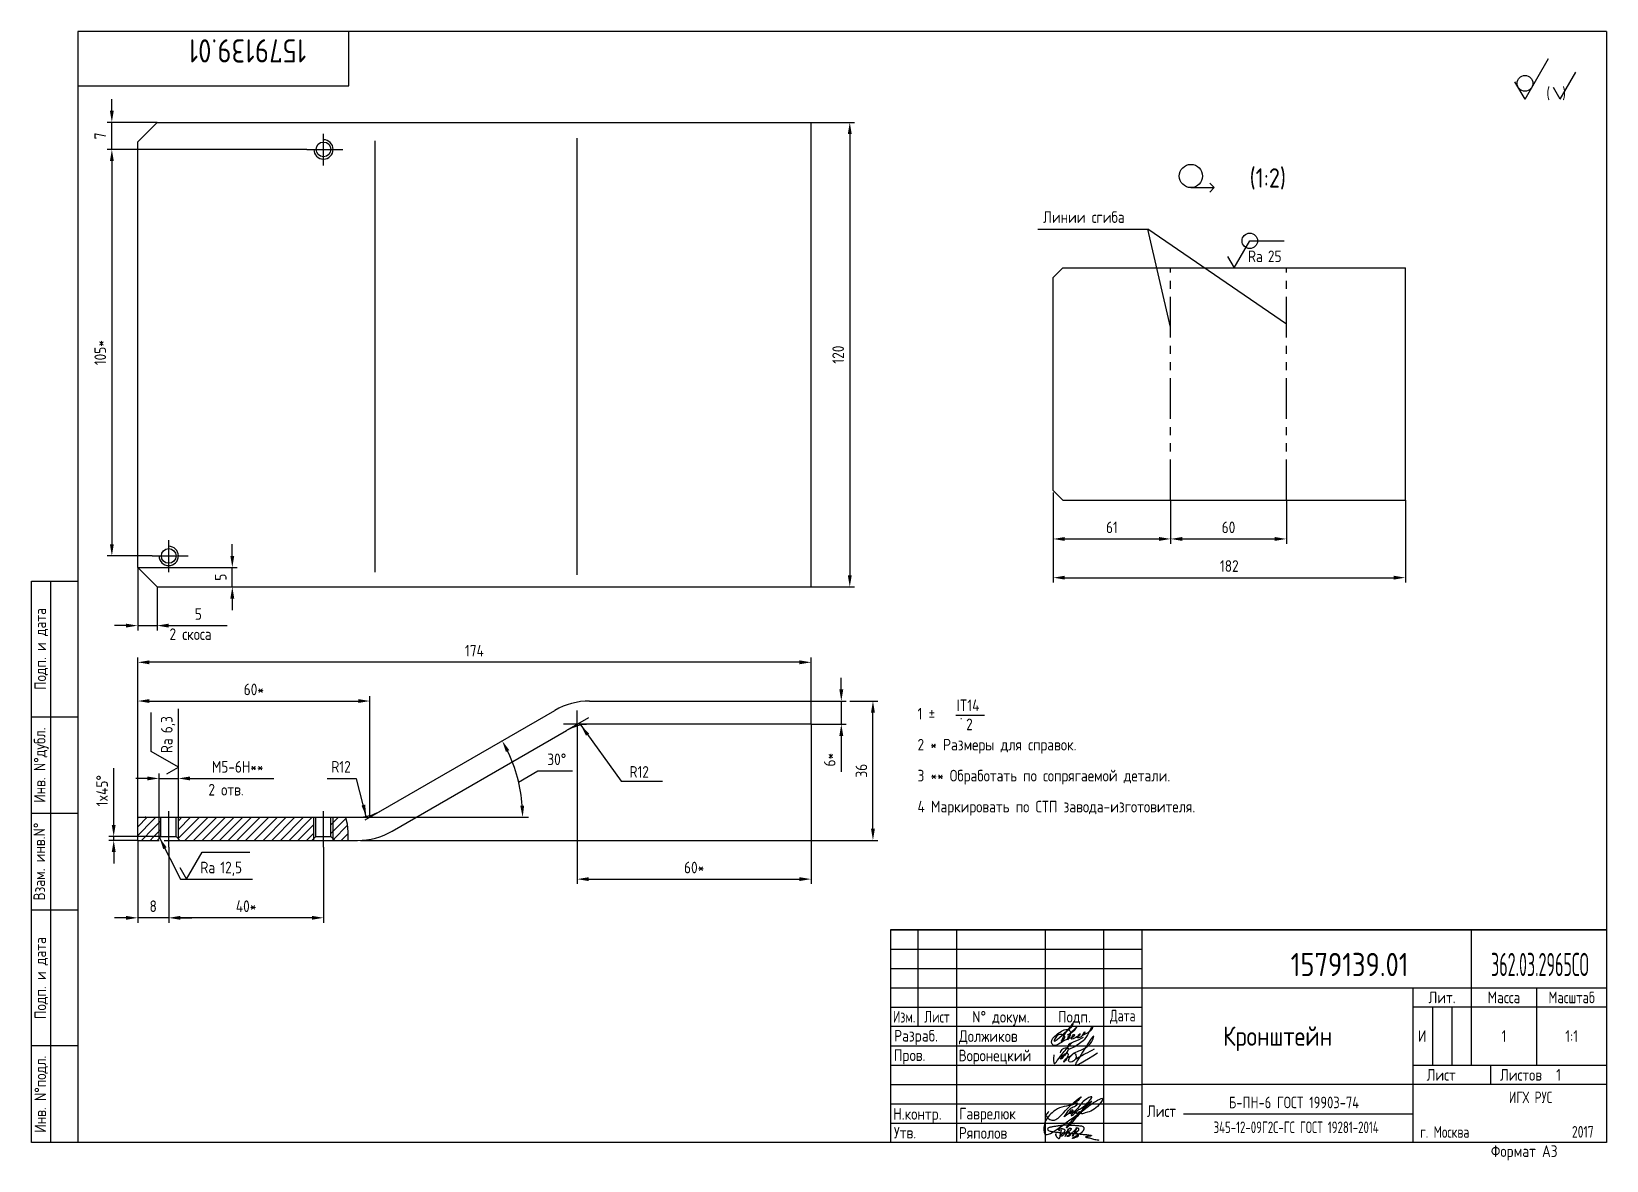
# Paper-space layout 'A3' of a CAD drawing. Header units: millimetres. Extents: x 297 to 704, y 3 to 295.
# The model-space entities are those that its viewports show. They can reach past a viewport. Long polylines and large blocks are cut down to what shows.
import ezdxf
from ezdxf.enums import TextEntityAlignment as Align

# ---------------------------------------------------------------- set-up
doc = ezdxf.new("R2010")
doc.units = ezdxf.units.MM
doc.header["$LTSCALE"] = 0.7
doc.linetypes.add('CENTER', pattern=[50.8, 31.75, -6.35, 6.35, -6.35])
doc.linetypes.add('PHANTOM', pattern=[2.5, 1.25, -0.25, 0.25, -0.25, 0.25, -0.25])
for name, color, linetype in [('Bord', 1, 'Continuous'), ('Cen', 5, 'CENTER'), ('Cont', 6, 'Continuous'), ('Dim', 7, 'Continuous'), ('Hatch', 2, 'Continuous'), ('PHAN', 5, 'PHANTOM'), ('Text', 3, 'Continuous'), ('Textb', 6, 'Continuous'), ('TEXTRUS', 3, 'Continuous')]:
    doc.layers.add(name, color=color, linetype=linetype)
doc.layers.get('Defpoints').off()
doc.styles.add('Style1', font='romans.shx', dxfattribs={"width": 0.8})
doc.dimstyles.new('LIN1', dxfattribs={"dimtxt": 3, "dimasz": 3, "dimexe": 1.25, "dimexo": 0, "dimgap": 1.5, "dimtad": 1, "dimdec": 0, "dimdsep": 46, "dimtxsty": 'Style1', "dimcen": 2.5, "dimclrt": 3, "dimadec": 0, "dimazin": 0, "dimtfac": 1, "dimtdec": 0, "dimtmove": 0, "dimatfit": 3, "dimfxl": 1, "dimarcsym": 0})
doc.dimstyles.new('LIN2', dxfattribs={"dimscale": 2, "dimtxt": 3, "dimasz": 3, "dimexe": 1.25, "dimexo": 0, "dimgap": 1.5, "dimtad": 1, "dimdec": 1, "dimdsep": 46, "dimtxsty": 'Style1', "dimcen": 2.5, "dimclrt": 3, "dimadec": 0, "dimazin": 0, "dimtfac": 1, "dimtmove": 0, "dimatfit": 3, "dimfxl": 1, "dimarcsym": 0})
pattern_1 = [(45, (14475.3829, 4076.1468), (-1.122532, 1.122532), [])]

psp = doc.layouts.new('A3')

# ---------------------------------------------------------------- texts
at = {"layer": 'Text', "style": 'Style1', "width": 0.8}
for s, p in [('1 %%P    .', (526.15, 116.89)), ('IT14', (536.24, 119.05)), ('2', (538.7, 114.12)), ('2 * Размеры для справок.', (526.15, 108.89)), ('3 ** Обработать по сопрягаемой детали.', (526.15, 100.89)), ('4 Маркировать по СТП завода-изготовителя.', (526.15, 92.89)), ('Воронецкий', (536.75, 28.6)), ('Гаврелюк', (536.9, 13.6)), ('Ряполов', (536.83, 8.6))]:
    psp.add_text(s, height=3, dxfattribs=at).set_placement(p)
at = {"layer": 'TEXTRUS', "style": 'Style1'}
for s, width, p in [('Лист', 0.8, (589.19, 14.22)), ('Б-ПН-6 ГОСТ 19903-74', 0.75, (623.42, 16.47)), ('345-12-09Г2С-ГС ГОСТ 19281-2014', 0.65, (623.99, 10.05))]:
    psp.add_text(s, height=3, dxfattribs=dict(at, width=width)).set_placement(p, align=Align.CENTER)

msp = doc.modelspace()

# ---------------------------------------------------------------- texts
at = {"color": 3, "linetype": 'ByBlock', "insert": (15108.8, 6949.06), "char_height": 3, "attachment_point": 5, "rotation": 0.4281, "style": 'Style1'}
msp.add_mtext('30°', dxfattribs=at)
at = {"layer": 'Text', "style": 'Style1', "width": 0.8}
for s, height, p in [('Линии сгиба', 6, (15248.84, 7136.6)), ('2 скоса', 3, (15008.72, 6979.88)), ('R12', 3, (15050.53, 6945.62)), ('R12', 3, (15127.58, 6944.3)), ('2 отв.  ', 3, (15018.77, 6939.7))]:
    msp.add_text(s, height=height, dxfattribs=at).set_placement(p)
at = {"layer": 'Textb', "style": 'Style1', "width": 0.8}
msp.add_attdef('(1:2)', text='(1:1)', height=10, dxfattribs=at).set_placement((15374.37, 7154.84), align=Align.RIGHT)

# ---------------------------------------------------------------- blocks, each defined once
blk = doc.blocks.new('sherISO_12')
at = {"layer": 'Cont'}
for q in [(-15, -6.96), (-23.66, -12.96)]:
    blk.add_line((-21.06, -17.46), q, dxfattribs=at)
blk.add_circle((-21.06, -13.39), 2.03, dxfattribs=at)
at = {"layer": 'Text'}
for q in [(-7.92, -10.46), (-13.69, -14.46)]:
    blk.add_line((-11.96, -17.46), q, dxfattribs=at)
at = {"layer": 'Text', "style": 'Style1', "width": 0.8}
blk.add_text('(  )', height=3, dxfattribs=at).set_placement((-15.53, -17.46))
blk = doc.blocks.new('A3')
at = {"layer": 'Bord'}
for p, q in [((230, 55), (295, 55)), ((230, 50), (295, 50)), ((230, 45), (295, 45)), ((370, 40), (370, 25)), ((375, 40), (375, 25)), ((230, 30), (295, 30)), ((230, 25), (295, 25)), ((230, 20), (295, 20)), ((230, 15), (295, 15)), ((230, 10), (295, 10))]:
    blk.add_line(p, q, dxfattribs=at)
at = {"layer": 'Cont'}
for p, q in [((415, 292), (20, 292)), ((20, 292), (20, 5)), ((90, 278), (90, 292)), ((415, 292), (415, 5)), ((20, 278), (90, 278)), ((8, 5), (8, 150)), ((8, 150), (20, 150)), ((13, 5), (13, 150)), ((8, 115), (20, 115)), ((20, 90), (8, 90)), ((20, 65), (8, 65)), ((230, 60), (415, 60)), ((415, 60), (230, 60)), ((230, 60), (230, 5)), ((237, 60), (237, 35)), ((247, 60), (247, 5)), ((270, 5), (270, 60)), ((285, 60), (285, 5)), ((295, 5), (295, 60)), ((380, 60), (380, 25)), ((295, 45), (415, 45)), ((365, 5), (365, 45)), ((397, 25), (397, 45)), ((230, 40), (295, 40)), ((415, 40), (365, 40)), ((295, 35), (230, 35)), ((20, 30), (8, 30)), ((365, 25), (415, 25)), ((385, 25), (385, 20)), ((415, 20), (295, 20)), ((20, 5), (8, 5)), ((415, 5), (20, 5))]:
    blk.add_line(p, q, dxfattribs=at)
at = {"layer": 'Text', "style": 'Style1', "width": 0.8}
for s, p in [('Подп. и дата', (10.5, 132.5)), ('Инв. N%%dдубл.', (10.5, 102.5)), ('Взам. инв.N%%d ', (10, 78.38)), ('Подп. и дата', (10.5, 47.5)), ('Инв. N%%dподл.', (10.5, 17.5))]:
    blk.add_text(s, height=3, rotation=90, dxfattribs=at).set_placement(p, align=Align.MIDDLE)
at = {"layer": 'Text', "style": 'Style1'}
for s, width, p in [('Лит.', 0.8, (372.5, 42.5)), ('Масса', 0.8, (388.5, 42.5)), ('Масштаб', 0.75, (406, 42.5)), ('Изм.', 0.7, (233.5, 37.5)), ('Лист', 0.7, (242, 37.5)), ('N%%d докум.', 0.8, (258.5, 37.5)), ('Подп.', 0.8, (277.5, 37.5)), ('Лист', 0.8, (372.27, 22.5)), ('Листов', 0.8, (392.9, 22.5))]:
    blk.add_text(s, height=3, dxfattribs=dict(at, width=width)).set_placement(p, align=Align.MIDDLE_CENTER)
at = {"layer": 'Text', "style": 'Style1', "width": 0.7}
for s, p in [('Дата', (290, 37.5)), ('ИГХ РУС', (395.39, 16.69))]:
    blk.add_text(s, height=3, dxfattribs=at).set_placement(p, align=Align.MIDDLE)
at = {"layer": 'Text', "style": 'Style1'}
for s, width, p in [('Разpаб.', 0.8, (230.92, 31.1)), ('Пpов.', 0.8, (230.84, 26.08)), ('Н.контp.', 0.8, (230.66, 10.92)), ('Утв.', 0.8, (230.84, 6.06)), ('г. Москва', 0.7, (366.86, 6.25)), ('Фоpмат А3', 0.8, (385.11, 1.29))]:
    blk.add_text(s, height=3, dxfattribs=dict(at, width=width)).set_placement(p)
for tag, p, width in [('ФИО', (249, 31), 0.8), ('И', (366.3, 31.02), 0.8), ('ФИО', (249, 26), 0.8), ('ГОСТ_СОРТАМЕНТА', (307, 14), 0.8), ('ФИО', (249, 11), 0.8), ('ФИО', (249, 6), 0.8), ('2007', (402.85, 6.29), 0.7)]:
    blk.add_attdef(tag, p, '', height=3, dxfattribs=dict(at, width=width))
at = {"layer": 'Text', "style": 'Style1', "width": 0.8}
for tag, p in [('200', (388.5, 32.5)), ('1:20', (406, 32.5))]:
    blk.add_attdef(tag, text='', height=3, dxfattribs=at).set_placement(p, align=Align.MIDDLE)
blk.add_attdef('СБОРОЧНЫЙ_ЧЕРТЕЖ', text='', height=3, dxfattribs=at).set_placement((330, 21.3), align=Align.CENTER)
for tag, p in [('1', (379, 22.5)), ('2', (402.6, 22.5))]:
    blk.add_attdef(tag, text='', height=3, dxfattribs=at).set_placement(p, align=Align.MIDDLE_CENTER)
blk.add_attdef('ЛИСТ', text='', height=3, dxfattribs=at).set_placement((295.75, 12.5), align=Align.MIDDLE_LEFT)
at = {"layer": 'Text', "style": 'Style1', "width": 0.7}
blk.add_attdef('%%OГОСТ_ТЕХ._ТРЕБОВАНИЙ', text='', height=3, dxfattribs=at).set_placement((307, 8), align=Align.BOTTOM_LEFT)
at = {"layer": 'Textb', "style": 'Style1', "width": 0.8}
blk.add_attdef('1234567', (79, 290), '', height=6, rotation=180, dxfattribs=at)
blk.add_attdef('1234567', (333.4, 48), '', height=6, dxfattribs=at)
for tag, height, p in [('123ХЯ', 6, (393.62, 48)), ('НАИМЕНОВАНИЕ', 5, (330, 30))]:
    blk.add_attdef(tag, text='', height=height, dxfattribs=at).set_placement(p, align=Align.CENTER)
blk = doc.blocks.new('A$C63F45750')
at = {"layer": 'Text'}
for points, knots in [([(3.17, 2.37), (3.12, 2.38), (3.04, 2.41), (2.94, 2.5), (2.85, 2.57), (2.79, 2.69), (2.87, 2.77), (2.99, 2.84), (3.16, 2.89), (3.36, 2.93), (3.6, 2.95), (3.82, 2.92), (4.05, 2.87), (4.25, 2.78), (4.45, 2.63), (4.46, 2.42), (4.38, 2.26), (4.28, 2.1), (4.17, 1.94), (4.03, 1.78), (3.89, 1.62), (3.75, 1.52), (3.63, 1.43), (3.49, 1.36), (3.35, 1.3), (3.24, 1.25), (3.16, 1.21), (3.12, 1.15), (3.19, 1.1), (3.27, 1.09), (3.4, 1.07), (3.55, 1.07), (3.72, 1.12), (3.92, 1.19), (4.1, 1.34), (4.26, 1.51), (4.44, 1.65), (4.59, 1.81), (4.74, 1.93), (4.84, 2.04), (4.93, 2.14), (5.07, 2.29), (5.19, 2.53), (5.28, 2.68), (5.35, 2.96), (5.23, 2.66), (5.2, 2.44), (5.04, 2.09), (4.95, 1.81), (4.86, 1.57), (4.75, 1.31), (4.67, 1.12), (4.46, 0.78), (4.62, 1.17), (4.71, 1.45), (4.88, 1.74), (5.01, 2), (5.08, 2.19), (5.19, 2.4), (5.32, 2.58), (5.4, 2.75), (5.52, 2.89), (5.65, 3.04), (5.85, 3.1), (6.02, 3.03), (6.08, 2.87), (6.03, 2.7), (5.9, 2.51), (5.7, 2.37), (5.55, 2.23), (5.4, 2.17), (5.31, 2.12), (5.12, 2.09), (5.35, 2.07), (5.48, 2), (5.64, 1.93), (5.75, 1.8), (5.85, 1.67), (5.89, 1.54), (5.89, 1.37), (5.8, 1.2), (5.63, 1.06), (5.41, 0.94), (5.23, 0.86), (5.02, 0.92), (5.13, 1.1), (5.28, 1.16), (5.44, 1.27), (5.61, 1.36), (5.74, 1.46), (5.86, 1.53), (5.95, 1.61), (6.05, 1.69), (6.15, 1.77), (6.28, 1.87), (6.46, 2.02), (6.65, 2.19), (6.83, 2.37), (6.98, 2.49), (7.11, 2.61), (7.2, 2.74), (7.32, 2.84), (7.42, 2.97), (7.48, 3.08), (7.48, 3.27), (7.34, 3.08), (7.28, 2.94), (7.18, 2.69), (7.1, 2.46), (7, 2.22), (6.93, 1.98), (6.83, 1.78), (6.73, 1.55), (6.67, 1.34), (6.6, 1.14), (6.56, 1.03), (6.39, 0.99), (6.62, 1.33), (6.75, 1.54), (6.93, 1.87), (7.05, 2.08), (7.18, 2.32), (7.33, 2.6), (7.47, 2.89), (7.6, 3.07), (7.79, 3.18), (7.95, 3.01), (8, 2.81), (7.99, 2.62), (7.94, 2.46), (7.83, 2.33), (7.69, 2.22), (7.53, 2.11), (7.37, 2.03), (7.21, 1.99), (7.11, 1.97), (6.89, 1.98), (7.07, 1.94), (7.15, 1.9), (7.27, 1.88), (7.39, 1.84), (7.52, 1.81), (7.62, 1.72), (7.7, 1.62), (7.78, 1.51), (7.83, 1.39), (7.87, 1.26), (7.88, 1.13), (7.86, 0.99), (7.75, 0.88), (7.6, 0.77), (7.4, 0.73), (7.19, 0.66), (6.97, 0.55), (6.71, 0.48), (6.57, 0.44), (6.42, 0.42), (6.52, 0.58), (6.61, 0.64), (6.81, 0.78), (7.06, 0.89), (7.33, 1.04), (7.55, 1.16), (7.7, 1.24), (7.84, 1.32), (7.99, 1.43), (8.21, 1.58), (8.48, 1.76), (8.74, 1.95), (8.97, 2.12), (9.1, 2.29), (9.23, 2.44), (9.3, 2.6), (9.37, 2.74), (9.42, 2.92), (9.45, 3.13), (9.21, 3.48), (8.67, 3.59), (8.09, 3.63), (7.57, 3.66), (7.06, 3.74), (6.57, 3.75), (6.09, 3.74), (5.67, 3.78), (5.28, 3.78), (4.96, 3.81), (4.65, 3.83), (4.31, 3.82), (3.97, 3.79), (3.61, 3.74), (3.22, 3.67), (2.86, 3.66), (2.53, 3.61), (2.18, 3.52), (1.78, 3.54), (1.38, 3.37), (0.96, 3.35), (0.58, 3.24), (0.25, 3.19), (0.03, 3.06), (-0.03, 2.83), (0.02, 2.6), (0.26, 2.38), (0.59, 2.33), (1, 2.2), (1.48, 2.15), (1.93, 2.05), (2.35, 2.02), (2.72, 2.01), (3.11, 1.94), (3.68, 1.94), (4.25, 1.83), (4.91, 1.87), (5.53, 1.76), (6.13, 1.72), (6.73, 1.71), (7.32, 1.62), (7.99, 1.55), (8.64, 1.54), (9.16, 1.46), (9.61, 1.42), (10.03, 1.4), (10.41, 1.32), (10.73, 1.29), (11.01, 1.24), (11.18, 1.23), (11.42, 1.14), (11.18, 1.06), (11.01, 1.03), (10.71, 0.98), (10.37, 0.92), (10.1, 0.91), (9.65, 0.75), (10.22, 0.67), (10.54, 0.59), (11.08, 0.47), (11.61, 0.35), (12.17, 0.15), (12.64, 0.08), (12.98, 0.03), (13.11, 0.01), (13.18, 0)], [0, 0, 0, 0, 0.153866, 0.270441, 0.388867, 0.510533, 0.592156, 0.71333, 0.90842, 1.11344, 1.349254, 1.61246, 1.782219, 2.047249, 2.291879, 2.451528, 2.651081, 2.806158, 3.017979, 3.227348, 3.462381, 3.633009, 3.75766, 3.920516, 4.080796, 4.214529, 4.291786, 4.349969, 4.397594, 4.50822, 4.594826, 4.799244, 4.954392, 5.128468, 5.437537, 5.632649, 5.842485, 6.094987, 6.293219, 6.410959, 6.551192, 6.687808, 7.022147, 7.294342, 7.425356, 7.52079, 7.946481, 8.313051, 8.59833, 8.833695, 9.090496, 9.427695, 9.601191, 9.883219, 10.093306, 10.673943, 10.798776, 10.974628, 11.287247, 11.486184, 11.648652, 11.848902, 12.027194, 12.25348, 12.40059, 12.537783, 12.716293, 12.91523, 13.208551, 13.438489, 13.549668, 13.67779, 13.77127, 13.930001, 14.029091, 14.272112, 14.434836, 14.547084, 14.739051, 14.830983, 15.061241, 15.268922, 15.500489, 15.788979, 15.879568, 16.024283, 16.221854, 16.418714, 16.593102, 16.783247, 16.91018, 17.018213, 17.135263, 17.278205, 17.430482, 17.620087, 17.979626, 18.191789, 18.388716, 18.565718, 18.714854, 18.857929, 19.039974, 19.171375, 19.283034, 19.400085, 19.618058, 19.882245, 20.150781, 20.377854, 20.649532, 20.89723, 21.042543, 21.40016, 21.557817, 21.667145, 21.752781, 21.926256, 22.412297, 22.813145, 22.961412, 23.171289, 23.607257, 23.940428, 24.110007, 24.291214, 24.48084, 24.697609, 24.904078, 25.034245, 25.218018, 25.407651, 25.573473, 25.787447, 25.930292, 26.051316, 26.18846, 26.285312, 26.406799, 26.52425, 26.630463, 26.793722, 26.898606, 27.029313, 27.171012, 27.314101, 27.419918, 27.580557, 27.709367, 27.829268, 28.024364, 28.266961, 28.41242, 28.705761, 28.989137, 29.187748, 29.233768, 29.332802, 29.529535, 29.667094, 30.039923, 30.332117, 30.61061, 30.769982, 30.856778, 31.109923, 31.313488, 31.656425, 32.066331, 32.296628, 32.49714, 32.710276, 32.891468, 33.014834, 33.177747, 33.444503, 33.618009, 34.409008, 34.914636, 35.419802, 35.95397, 36.458179, 36.88069, 37.388403, 37.738353, 38.034261, 38.353468, 38.693154, 39.037638, 39.391136, 39.787481, 40.203773, 40.488977, 40.784975, 41.26625, 41.668005, 42.070065, 42.499388, 42.869834, 43.079573, 43.213439, 43.554591, 43.717296, 44.153724, 44.506336, 45.019111, 45.587859, 45.90191, 46.270392, 46.703958, 47.093115, 47.952647, 48.44014, 49.079253, 49.808223, 50.268654, 50.851051, 51.604831, 52.298429, 52.776925, 53.1907, 53.661988, 54.042386, 54.348524, 54.616841, 54.853814, 54.983777, 55.126096, 55.333328, 55.613101, 56.008732, 56.315809, 56.59982, 56.87931, 57.399251, 57.889617, 58.432507, 59.066698, 59.660314, 59.862668, 60.07277, 60.07277, 60.07277, 60.07277]), ([(2.31, 1.53), (2.26, 1.52), (2.17, 1.51), (2.06, 1.48), (1.93, 1.38), (2.07, 1.25), (2.14, 1.11), (2.26, 0.93), (2.39, 0.72), (2.57, 0.54), (2.71, 0.44), (2.86, 0.4), (3.02, 0.43), (3.14, 0.54), (3.21, 0.79), (3.25, 1.07), (3.31, 1.4), (3.35, 1.67), (3.38, 1.92), (3.47, 2.19), (3.5, 2.43), (3.54, 2.59), (3.56, 2.64)], [0, 0, 0, 0, 0.15847, 0.269731, 0.363591, 0.555514, 0.688037, 0.848606, 1.204359, 1.433632, 1.58673, 1.729549, 1.880686, 2.057874, 2.19169, 2.63505, 2.928153, 3.184121, 3.441863, 3.696117, 4.025873, 4.178055, 4.178055, 4.178055, 4.178055])]:
    blk.add_open_spline(points, degree=3, knots=knots, dxfattribs=at)
blk = doc.blocks.new('*D20')
at = {"layer": 'Dim', "color": 0, "lineweight": -2, "transparency": 16777216}
for p, q in [((15436.07, 6993.34), (15436.07, 6950.84)), ((15254.07, 6973.34), (15254.07, 6950.84)), ((15260.07, 6953.34), (15430.07, 6953.34))]:
    blk.add_line(p, q, dxfattribs=at)
at = {"layer": 'Dim', "color": 0, "transparency": 16777216}
for points in [[(15260.07, 6954.34), (15260.07, 6952.34), (15254.07, 6953.34)], [(15430.07, 6954.34), (15430.07, 6952.34), (15436.07, 6953.34)]]:
    blk.add_solid(points, dxfattribs=at)
at = {"layer": 'Dim', "color": 3, "transparency": 16777216, "insert": (15345.07, 6959.34), "char_height": 6, "attachment_point": 5, "style": 'Style1'}
blk.add_mtext('182', dxfattribs=at)
blk = doc.blocks.new('*D6')
at = {"layer": 'Dim', "color": 0, "lineweight": -2, "transparency": 16777216}
for p, q in [((15000.51, 6964.11), (15000.51, 6975.36)), ((15171.51, 6974.11), (15003.51, 6974.11)), ((15174.51, 6964.11), (15174.51, 6975.36))]:
    blk.add_line(p, q, dxfattribs=at)
at = {"layer": 'Dim', "color": 0, "transparency": 16777216}
for points in [[(15003.51, 6974.61), (15003.51, 6973.61), (15000.51, 6974.11)], [(15171.51, 6974.61), (15171.51, 6973.61), (15174.51, 6974.11)]]:
    blk.add_solid(points, dxfattribs=at)
at = {"layer": 'Dim', "color": 3, "transparency": 16777216, "insert": (15087.51, 6977.11), "char_height": 3, "attachment_point": 5, "style": 'Style1'}
blk.add_mtext('174', dxfattribs=at)
blk = doc.blocks.new('*D7')
at = {"layer": 'Dim', "color": 0, "lineweight": -2, "transparency": 16777216}
for p, q in [((15184.51, 6964.11), (15191.75, 6964.11)), ((15190.5, 6931.11), (15190.5, 6961.11)), ((15058.05, 6928.11), (15191.75, 6928.11))]:
    blk.add_line(p, q, dxfattribs=at)
at = {"layer": 'Dim', "color": 0, "transparency": 16777216}
for points in [[(15190, 6961.11), (15191, 6961.11), (15190.5, 6964.11)], [(15190, 6931.11), (15191, 6931.11), (15190.5, 6928.11)]]:
    blk.add_solid(points, dxfattribs=at)
at = {"layer": 'Dim', "color": 3, "transparency": 16777216, "insert": (15187.5, 6946.11), "char_height": 3, "attachment_point": 5, "rotation": 90, "style": 'Style1'}
blk.add_mtext('36', dxfattribs=at)
blk = doc.blocks.new('SHERISO_01')
at = {"layer": 'Text'}
blk.add_line((4.04, 7), (16.36, 7), dxfattribs=at)
blk.add_lwpolyline([(-1.73, 3), (0, 0), (4.04, 7)], dxfattribs=at)
at = {"layer": 'Text', "style": 'Style1', "width": 0.8}
blk.add_text('Ra', height=3, dxfattribs=at).set_placement((3.58, 1.5))
blk.add_attdef('12,5', (8.73, 1.5), '', height=3, dxfattribs=at)
blk = doc.blocks.new('*D8')
at = {"layer": 'Dim', "color": 0, "lineweight": -2, "transparency": 16777216}
for p, q in [((15048.51, 6926.36), (15048.51, 6906.86)), ((15008.51, 6908.21), (15008.51, 6906.86)), ((15045.51, 6908.11), (15011.51, 6908.11))]:
    blk.add_line(p, q, dxfattribs=at)
at = {"layer": 'Dim', "color": 0, "transparency": 16777216}
for points in [[(15011.51, 6908.61), (15011.51, 6907.61), (15008.51, 6908.11)], [(15045.51, 6908.61), (15045.51, 6907.61), (15048.51, 6908.11)]]:
    blk.add_solid(points, dxfattribs=at)
at = {"layer": 'Dim', "color": 3, "transparency": 16777216, "insert": (15028.51, 6911.11), "char_height": 3, "attachment_point": 5, "style": 'Style1'}
blk.add_mtext('40*', dxfattribs=at)
blk = doc.blocks.new('*D9')
at = {"layer": 'Dim', "color": 0, "lineweight": -2, "transparency": 16777216}
for p, q in [((15000.51, 6934.11), (15000.51, 6965.36)), ((15003.51, 6964.11), (15057.51, 6964.11)), ((15060.51, 6934.11), (15060.51, 6965.36))]:
    blk.add_line(p, q, dxfattribs=at)
at = {"layer": 'Dim', "color": 0, "transparency": 16777216}
for points in [[(15003.51, 6964.61), (15003.51, 6963.61), (15000.51, 6964.11)], [(15057.51, 6964.61), (15057.51, 6963.61), (15060.51, 6964.11)]]:
    blk.add_solid(points, dxfattribs=at)
at = {"layer": 'Dim', "color": 3, "transparency": 16777216, "insert": (15030.51, 6967.11), "char_height": 3, "attachment_point": 5, "style": 'Style1'}
blk.add_mtext('60*', dxfattribs=at)
blk = doc.blocks.new('*D10')
at = {"layer": 'Dim', "color": 0, "lineweight": -2, "transparency": 16777216}
for p, q in [((15003.01, 6944.11), (15000.01, 6944.11)), ((15006.01, 6934.1), (15006.01, 6945.36)), ((15006.01, 6944.11), (15011.01, 6944.11)), ((15011.01, 6934.1), (15011.01, 6945.36)), ((15014.01, 6944.11), (15035.66, 6944.11))]:
    blk.add_line(p, q, dxfattribs=at)
at = {"layer": 'Dim', "color": 0, "transparency": 16777216}
for points in [[(15003.01, 6944.61), (15003.01, 6943.61), (15006.01, 6944.11)], [(15014.01, 6944.61), (15014.01, 6943.61), (15011.01, 6944.11)]]:
    blk.add_solid(points, dxfattribs=at)
at = {"layer": 'Dim', "color": 3, "transparency": 16777216, "insert": (15026.33, 6947.11), "char_height": 3, "attachment_point": 5, "style": 'Style1'}
blk.add_mtext('M5-6H**', dxfattribs=at)
blk = doc.blocks.new('*D11')
at = {"layer": 'Dim', "color": 0, "lineweight": -2, "transparency": 16777216}
for p, q in [((14994.3, 6932.1), (14994.3, 6946.79)), ((15006.51, 6929.1), (14993.05, 6929.1)), ((15000.51, 6928.11), (14993.05, 6928.11)), ((14994.3, 6928.11), (14994.3, 6929.1)), ((14994.3, 6925.11), (14994.3, 6922.11))]:
    blk.add_line(p, q, dxfattribs=at)
at = {"layer": 'Dim', "color": 0, "transparency": 16777216}
for points in [[(14993.8, 6932.1), (14994.8, 6932.1), (14994.3, 6929.1)], [(14993.8, 6925.11), (14994.8, 6925.11), (14994.3, 6928.11)]]:
    blk.add_solid(points, dxfattribs=at)
at = {"layer": 'Dim', "color": 3, "transparency": 16777216, "insert": (14991.3, 6940.95), "char_height": 3, "attachment_point": 5, "rotation": 90, "style": 'Style1'}
blk.add_mtext('1x45%%D', dxfattribs=at)
blk = doc.blocks.new('*D12')
at = {"layer": 'Dim', "color": 0, "lineweight": -2, "transparency": 16777216}
for p, q in [((15000.51, 6928.11), (15000.51, 6906.86)), ((15008.51, 6926.36), (15008.51, 6906.86)), ((14997.51, 6908.11), (14994.51, 6908.11)), ((15008.51, 6908.11), (15000.51, 6908.11)), ((15011.51, 6908.11), (15014.51, 6908.11))]:
    blk.add_line(p, q, dxfattribs=at)
at = {"layer": 'Dim', "color": 0, "transparency": 16777216}
for points in [[(14997.51, 6908.61), (14997.51, 6907.61), (15000.51, 6908.11)], [(15011.51, 6908.61), (15011.51, 6907.61), (15008.51, 6908.11)]]:
    blk.add_solid(points, dxfattribs=at)
at = {"layer": 'Dim', "color": 3, "transparency": 16777216, "insert": (15004.51, 6911.11), "char_height": 3, "attachment_point": 5, "style": 'Style1'}
blk.add_mtext('8', dxfattribs=at)
blk = doc.blocks.new('SHERISO_03')
at = {"layer": 'Text'}
blk.add_line((4.04, 7), (14.12, 7), dxfattribs=at)
blk.add_lwpolyline([(-1.73, 3), (0, 0), (4.04, 7)], dxfattribs=at)
at = {"layer": 'Text', "style": 'Style1', "width": 0.8}
blk.add_text('Ra', height=3, dxfattribs=at).set_placement((3.58, 1.5))
blk.add_attdef('6,3', (8.73, 1.5), '', height=3, dxfattribs=at)
blk = doc.blocks.new('*D13')
at = {"layer": 'Dim', "color": 0, "lineweight": -2, "transparency": 16777216}
for p, q in [((15044.23, 7106.59), (14992.57, 7106.59)), ((14993.82, 7103.59), (14993.82, 7004.59)), ((15004.23, 7001.59), (14992.57, 7001.59))]:
    blk.add_line(p, q, dxfattribs=at)
at = {"layer": 'Dim', "color": 0, "transparency": 16777216}
for points in [[(14993.32, 7103.59), (14994.32, 7103.59), (14993.82, 7106.59)], [(14993.32, 7004.59), (14994.32, 7004.59), (14993.82, 7001.59)]]:
    blk.add_solid(points, dxfattribs=at)
at = {"layer": 'Dim', "color": 3, "transparency": 16777216, "insert": (14990.82, 7054.09), "char_height": 3, "attachment_point": 5, "rotation": 90, "style": 'Style1'}
blk.add_mtext('105*', dxfattribs=at)
blk = doc.blocks.new('*D14')
at = {"layer": 'Dim', "color": 0, "lineweight": -2, "transparency": 16777216}
for p, q in [((15024.95, 7001.59), (15024.95, 7004.59)), ((15000.51, 6998.59), (15026.2, 6998.59)), ((15024.95, 6993.59), (15024.95, 6998.59)), ((15022.97, 6993.59), (15026.2, 6993.59)), ((15024.95, 6990.59), (15024.95, 6987.59))]:
    blk.add_line(p, q, dxfattribs=at)
at = {"layer": 'Dim', "color": 0, "transparency": 16777216}
for points in [[(15024.45, 7001.59), (15025.45, 7001.59), (15024.95, 6998.59)], [(15024.45, 6990.59), (15025.45, 6990.59), (15024.95, 6993.59)]]:
    blk.add_solid(points, dxfattribs=at)
at = {"layer": 'Dim', "color": 3, "transparency": 16777216, "insert": (15021.95, 6996.09), "char_height": 3, "attachment_point": 5, "rotation": 90, "style": 'Style1'}
blk.add_mtext('5', dxfattribs=at)
blk = doc.blocks.new('*D15')
at = {"layer": 'Dim', "color": 0, "lineweight": -2, "transparency": 16777216}
for p, q in [((15114.07, 6958.11), (15114.07, 6916.86)), ((15174.51, 6958.11), (15174.51, 6916.86)), ((15117.07, 6918.11), (15171.51, 6918.11))]:
    blk.add_line(p, q, dxfattribs=at)
at = {"layer": 'Dim', "color": 0, "transparency": 16777216}
for points in [[(15117.07, 6918.61), (15117.07, 6917.61), (15114.07, 6918.11)], [(15171.51, 6918.61), (15171.51, 6917.61), (15174.51, 6918.11)]]:
    blk.add_solid(points, dxfattribs=at)
at = {"layer": 'Dim', "color": 3, "transparency": 16777216, "insert": (15144.29, 6921.11), "char_height": 3, "attachment_point": 5, "style": 'Style1'}
blk.add_mtext('60*', dxfattribs=at)
blk = doc.blocks.new('*D16')
at = {"layer": 'Dim', "color": 0, "lineweight": -2, "transparency": 16777216}
for p, q in [((15182.32, 6967.11), (15182.32, 6970.11)), ((15174.51, 6964.11), (15183.57, 6964.11)), ((15182.32, 6964.11), (15182.32, 6958.11)), ((15174.51, 6958.11), (15183.57, 6958.11)), ((15182.32, 6955.11), (15182.32, 6945.79))]:
    blk.add_line(p, q, dxfattribs=at)
at = {"layer": 'Dim', "color": 0, "transparency": 16777216}
for points in [[(15181.82, 6967.11), (15182.82, 6967.11), (15182.32, 6964.11)], [(15181.82, 6955.11), (15182.82, 6955.11), (15182.32, 6958.11)]]:
    blk.add_solid(points, dxfattribs=at)
at = {"layer": 'Dim', "color": 3, "transparency": 16777216, "insert": (15179.32, 6948.95), "char_height": 3, "attachment_point": 5, "rotation": 90, "style": 'Style1'}
blk.add_mtext('6*', dxfattribs=at)
blk = doc.blocks.new('*D17')
at = {"layer": 'Dim', "color": 0, "lineweight": -2, "transparency": 16777216}
for p, q in [((15174.51, 7113.59), (15185.76, 7113.59)), ((15184.51, 7110.59), (15184.51, 6996.59)), ((15174.51, 6993.59), (15185.76, 6993.59))]:
    blk.add_line(p, q, dxfattribs=at)
at = {"layer": 'Dim', "color": 0, "transparency": 16777216}
for points in [[(15184.01, 7110.59), (15185.01, 7110.59), (15184.51, 7113.59)], [(15184.01, 6996.59), (15185.01, 6996.59), (15184.51, 6993.59)]]:
    blk.add_solid(points, dxfattribs=at)
at = {"layer": 'Dim', "color": 3, "transparency": 16777216, "insert": (15181.51, 7053.59), "char_height": 3, "attachment_point": 5, "rotation": 90, "style": 'Style1'}
blk.add_mtext('120', dxfattribs=at)
blk = doc.blocks.new('*D18')
at = {"layer": 'Dim', "color": 0, "lineweight": -2, "transparency": 16777216}
for p, q in [((15254.07, 6997.34), (15254.07, 6970.84)), ((15314.77, 6993.34), (15314.77, 6970.84)), ((15260.07, 6973.34), (15308.77, 6973.34))]:
    blk.add_line(p, q, dxfattribs=at)
at = {"layer": 'Dim', "color": 0, "transparency": 16777216}
for points in [[(15260.07, 6974.34), (15260.07, 6972.34), (15254.07, 6973.34)], [(15308.77, 6974.34), (15308.77, 6972.34), (15314.77, 6973.34)]]:
    blk.add_solid(points, dxfattribs=at)
at = {"layer": 'Dim', "color": 3, "transparency": 16777216, "insert": (15284.42, 6979.34), "char_height": 6, "attachment_point": 5, "style": 'Style1'}
blk.add_mtext('61', dxfattribs=at)
blk = doc.blocks.new('*D19')
at = {"layer": 'Dim', "color": 0, "lineweight": -2, "transparency": 16777216}
for p, q in [((15314.77, 6993.34), (15314.77, 6970.84)), ((15374.57, 6993.34), (15374.57, 6970.84)), ((15320.77, 6973.34), (15368.57, 6973.34))]:
    blk.add_line(p, q, dxfattribs=at)
at = {"layer": 'Dim', "color": 0, "transparency": 16777216}
for points in [[(15320.77, 6974.34), (15320.77, 6972.34), (15314.77, 6973.34)], [(15368.57, 6974.34), (15368.57, 6972.34), (15374.57, 6973.34)]]:
    blk.add_solid(points, dxfattribs=at)
at = {"layer": 'Dim', "color": 3, "transparency": 16777216, "insert": (15344.67, 6979.34), "char_height": 6, "attachment_point": 5, "style": 'Style1'}
blk.add_mtext('60', dxfattribs=at)
blk = doc.blocks.new('*D21')
at = {"layer": 'Dim', "color": 0, "lineweight": -2, "transparency": 16777216}
for p, q in [((15000.51, 6998.59), (15000.51, 6982.34)), ((15005.51, 6993.59), (15005.51, 6982.34)), ((14997.51, 6983.59), (14994.51, 6983.59)), ((15000.51, 6983.59), (15005.51, 6983.59)), ((15008.51, 6983.59), (15018.47, 6983.59))]:
    blk.add_line(p, q, dxfattribs=at)
at = {"layer": 'Dim', "color": 0, "transparency": 16777216}
for points in [[(14997.51, 6984.09), (14997.51, 6983.09), (15000.51, 6983.59)], [(15008.51, 6984.09), (15008.51, 6983.09), (15005.51, 6983.59)]]:
    blk.add_solid(points, dxfattribs=at)
at = {"layer": 'Dim', "color": 3, "transparency": 16777216, "insert": (15016.17, 6986.59), "char_height": 3, "attachment_point": 5, "style": 'Style1'}
blk.add_mtext('5', dxfattribs=at)
blk = doc.blocks.new('A$C6CF913E7')
at = {"layer": 'Text'}
blk.add_circle((0, 0), 2, dxfattribs=at)
blk = doc.blocks.new('SHERISO_07')
at = {"layer": 'Text'}
blk.add_line((4.04, 7), (12.93, 7), dxfattribs=at)
blk.add_lwpolyline([(-1.73, 3), (0, 0), (4.04, 7)], dxfattribs=at)
blk.add_blockref('A$C6CF913E7', (4.04, 7))
at = {"layer": 'Text', "style": 'Style1', "width": 0.8}
blk.add_text('Ra', height=3, dxfattribs=at).set_placement((3.58, 1.5))
blk.add_attdef('25', (8.73, 1.5), '', height=3, dxfattribs=at)
blk = doc.blocks.new('*D30')
at = {"layer": 'Dim', "color": 0, "lineweight": -2, "transparency": 16777216}
for p, q in [((14993.82, 7116.59), (14993.82, 7119.59)), ((15005.51, 7113.59), (14992.57, 7113.59)), ((14993.82, 7106.59), (14993.82, 7113.59)), ((15044.23, 7106.59), (14992.57, 7106.59)), ((14993.82, 7103.59), (14993.82, 7100.59))]:
    blk.add_line(p, q, dxfattribs=at)
at = {"layer": 'Dim', "color": 0, "transparency": 16777216}
for points in [[(14993.32, 7116.59), (14994.32, 7116.59), (14993.82, 7113.59)], [(14993.32, 7103.59), (14994.32, 7103.59), (14993.82, 7106.59)]]:
    blk.add_solid(points, dxfattribs=at)
at = {"layer": 'Dim', "color": 3, "transparency": 16777216, "insert": (14990.82, 7110.09), "char_height": 3, "attachment_point": 5, "rotation": 90, "style": 'Style1'}
blk.add_mtext('7', dxfattribs=at)

# ---------------------------------------------------------------- dimensions: what is measured, and where the dimension line sits
at = {"layer": 'Dim'}
dim = msp.add_linear_dim(base=(14993.82, 7113.59), p1=(15044.23, 7106.59), p2=(15005.51, 7113.59), angle=90, dimstyle='LIN1', override={"dimtmove": 1}, dxfattribs=at)
dim.commit()
dim.dimension.update_dxf_attribs({"geometry": '*D30', "text_midpoint": (14990.82, 7110.09)})
for base, p1, p2, picture, middle in [((15184.51, 6993.59), (15174.51, 7113.59), (15174.51, 6993.59), '*D17', (15181.51, 7053.59)), ((15190.5, 6964.11), (15058.05, 6928.1), (15184.51, 6964.11), '*D7', (15187.5, 6946.11))]:
    dim = msp.add_linear_dim(base=base, p1=p1, p2=p2, angle=90, dimstyle='LIN1', dxfattribs=at)
    dim.commit()
    dim.dimension.update_dxf_attribs({"geometry": picture, "text_midpoint": middle})
dim = msp.add_linear_dim(base=(14993.82, 7001.59), p1=(15044.23, 7106.59), p2=(15004.23, 7001.59), angle=90, text='<>*', dimstyle='LIN1', dxfattribs=at)
dim.commit()
dim.dimension.update_dxf_attribs({"geometry": '*D13', "text_midpoint": (14990.82, 7054.09)})
dim = msp.add_linear_dim(base=(15024.95, 6998.59), p1=(15022.97, 6993.59), p2=(15000.51, 6998.59), angle=90, dimstyle='LIN1', dxfattribs=at)
dim.commit()
dim.dimension.update_dxf_attribs({"geometry": '*D14', "text_midpoint": (15024.95, 6996.09), "dimtype": 160})
dim = msp.add_linear_dim(base=(15005.51, 6983.59), p1=(15000.51, 6998.59), p2=(15005.51, 6993.59), dimstyle='LIN1', dxfattribs=at)
dim.commit()
dim.dimension.update_dxf_attribs({"geometry": '*D21', "text_midpoint": (15016.17, 6983.59), "dimtype": 160})
for base, p1, p2, text, dimstyle, picture, middle in [((15314.77, 6973.34), (15254.07, 6997.34), (15314.77, 6993.34), '61', 'LIN2', '*D18', (15284.42, 6979.34)), ((15374.57, 6973.34), (15314.77, 6993.34), (15374.57, 6993.34), '60', 'LIN2', '*D19', (15344.67, 6979.34)), ((15174.51, 6918.11), (15114.07, 6958.11), (15174.51, 6958.11), '<>*', 'LIN1', '*D15', (15144.29, 6921.11)), ((15008.51, 6908.11), (15048.51, 6926.36), (15008.51, 6908.21), '<>*', 'LIN1', '*D8', (15028.51, 6911.11))]:
    dim = msp.add_linear_dim(base=base, p1=p1, p2=p2, text=text, dimstyle=dimstyle, dxfattribs=at)
    dim.commit()
    dim.dimension.update_dxf_attribs({"geometry": picture, "text_midpoint": middle})
for base, p1, p2, dimstyle, picture, middle in [((15436.07, 6953.34), (15254.07, 6973.34), (15436.07, 6993.34), 'LIN2', '*D20', (15345.07, 6959.34)), ((15000.51, 6974.11), (15174.51, 6964.11), (15000.51, 6964.11), 'LIN1', '*D6', (15087.51, 6977.11)), ((15000.51, 6908.11), (15008.51, 6926.36), (15000.51, 6928.1), 'LIN1', '*D12', (15004.51, 6911.11))]:
    dim = msp.add_linear_dim(base=base, p1=p1, p2=p2, dimstyle=dimstyle, dxfattribs=at)
    dim.commit()
    dim.dimension.update_dxf_attribs({"geometry": picture, "text_midpoint": middle})
for base, p1, p2, text, picture, middle in [((15060.51, 6964.11), (15000.51, 6934.1), (15060.51, 6934.1), '<>*', '*D9', (15030.51, 6964.11)), ((15011.01, 6944.11), (15006.01, 6934.1), (15011.01, 6934.1), 'M<>-6H**', '*D10', (15026.33, 6944.11))]:
    dim = msp.add_linear_dim(base=base, p1=p1, p2=p2, text=text, dimstyle='LIN1', dxfattribs=at)
    dim.commit()
    dim.dimension.update_dxf_attribs({"geometry": picture, "text_midpoint": middle, "dimtype": 160})
for base, p1, p2, text, picture, middle in [((15182.32, 6958.11), (15174.51, 6964.11), (15174.51, 6958.11), '<>*', '*D16', (15182.32, 6948.95)), ((14994.3, 6928.1), (15006.51, 6929.1), (15000.51, 6928.1), '<>x45%%D', '*D11', (14994.3, 6940.95))]:
    dim = msp.add_linear_dim(base=base, p1=p1, p2=p2, angle=90, text=text, dimstyle='LIN1', dxfattribs=at)
    dim.commit()
    dim.dimension.update_dxf_attribs({"geometry": picture, "text_midpoint": middle, "dimtype": 160})

# ---------------------------------------------------------------- hatches: boundary and pattern name
at = {"layer": 'Hatch'}
h = msp.add_hatch(dxfattribs=at)
h.set_pattern_fill('ANSI31', color=256, scale=0.5, style=0)
h.set_pattern_definition(pattern_1)
h.paths.add_polyline_path([(15004.51, 6934.1), (15000.51, 6934.1), (15000.51, 6931.11), (15004.51, 6931.11)])
h.paths.add_polyline_path([(15004.51, 6931.11), (15000.51, 6931.11), (15000.51, 6928.1), (15004.51, 6928.1)])
h = msp.add_hatch(dxfattribs=at)
h.set_pattern_fill('ANSI31', color=256, scale=0.5, style=0)
h.set_pattern_definition(pattern_1)
h.paths.add_polyline_path([(15006.01, 6934.1), (15004.51, 6934.1), (15004.51, 6928.1), (15005.51, 6928.1), (15006.01, 6928.6)])
h.paths.add_polyline_path([(15006.51, 6934.1), (15006.01, 6934.1), (15006.01, 6928.6), (15006.51, 6929.1)])
h = msp.add_hatch(dxfattribs=at)
h.set_pattern_fill('ANSI31', color=256, scale=0.5, style=0)
h.set_pattern_definition(pattern_1)
h.paths.add_polyline_path([(15011.01, 6934.1), (15011.01, 6928.5), (15011.41, 6928.1), (15045.51, 6928.1), (15046.01, 6928.6), (15046.01, 6934.1)])
h = msp.add_hatch(dxfattribs=at)
h.set_pattern_fill('ANSI31', color=256, scale=0.5, style=0)
h.set_pattern_definition(pattern_1)
h.paths.add_polyline_path([(15051.01, 6934.1), (15050.41, 6934.1), (15050.41, 6929.1), (15051.01, 6928.5)])
h = msp.add_hatch(dxfattribs=at)
h.set_pattern_fill('ANSI31', color=256, scale=0.5, style=0)
h.set_pattern_definition(pattern_1)
h.paths.add_polyline_path([(15051.01, 6928.5), (15051.41, 6928.1), (15054.78, 6928.1), (15054.78, 6928.94), (15054.77, 6930.23), (15054.72, 6931.37), (15054.61, 6932.4), (15054.41, 6933.36), (15054.16, 6934.1), (15051.01, 6934.1)])

# ---------------------------------------------------------------- linework, layer by layer
at = {"color": 0, "linetype": 'ByBlock'}
msp.add_line((15060.51, 6934.1), (15101.23, 6934.1), dxfattribs=at)
msp.add_arc((15060.51, 6934.1), 39.47, 4.3559, 25.6441, dxfattribs=at)
for points in [[(15095.65, 6950.95), (15096.53, 6951.42), (15094.69, 6953.84)], [(15100.36, 6937.12), (15099.36, 6937.08), (15099.98, 6934.1)]]:
    msp.add_solid(points, dxfattribs=at)
at = {"layer": 'Bord'}
for p, q in [((15061.83, 6997.37), (15061.83, 7108.8)), ((15114.08, 6996.69), (15114.08, 7109.47)), ((15116.99, 6959.79), (15111.29, 6956.5)), ((15114.07, 6958.11), (15114.07, 6961.64)), ((15117.29, 6958.11), (15110.56, 6958.11)), ((15059.3, 6933.41), (15063.29, 6935.71)), ((15006.01, 6928.6), (15006.01, 6934.1)), ((15011.01, 6928.5), (15011.01, 6934.1)), ((15046.01, 6928.1), (15046.01, 6934.1)), ((15051.01, 6928.1), (15051.01, 6934.1)), ((15057.62, 6934.1), (15060.51, 6934.1))]:
    msp.add_line(p, q, dxfattribs=at)
msp.add_lwpolyline([(15054.16, 6934.1), (15054.41, 6933.36), (15054.61, 6932.4), (15054.72, 6931.37), (15054.77, 6930.23), (15054.78, 6928.94), (15054.78, 6928.1)], dxfattribs=at)
for centre in [(15048.51, 7106.59), (15008.51, 7001.59)]:
    msp.add_arc(centre, 2.5, 180, 90, dxfattribs=at)
at = {"layer": 'Cen'}
for p, q in [((15048.51, 7102.4), (15048.51, 7110.65)), ((15044.23, 7106.59), (15053.52, 7106.59)), ((15008.51, 6997.4), (15008.51, 7005.65)), ((15004.23, 7001.59), (15013.52, 7001.59)), ((15008.51, 6926.36), (15008.51, 6935.67)), ((15048.51, 6926.36), (15048.51, 6935.67))]:
    msp.add_line(p, q, dxfattribs=at)
at = {"layer": 'Cont'}
for p, q in [((15337.26, 7154.84), (15334.99, 7157.1)), ((15325.23, 7154.84), (15337.26, 7154.84)), ((15337.26, 7154.84), (15334.99, 7152.57)), ((15000.51, 7108.59), (15005.51, 7113.59)), ((15005.51, 7113.59), (15174.51, 7113.59)), ((15174.51, 6993.59), (15174.51, 7113.59)), ((15254.07, 7108.34), (15259.07, 7113.34)), ((15259.07, 7113.34), (15436.07, 7113.34)), ((15436.07, 6993.34), (15436.07, 7113.34)), ((15000.51, 6998.59), (15000.51, 7108.59)), ((15254.07, 6998.34), (15254.07, 7108.34)), ((15000.51, 6998.59), (15005.51, 6993.59)), ((15254.07, 6998.34), (15259.07, 6993.34)), ((15005.51, 6993.59), (15174.51, 6993.59)), ((15259.07, 6993.34), (15436.07, 6993.34)), ((15117.29, 6964.11), (15174.51, 6964.11)), ((15174.51, 6958.11), (15174.51, 6964.11)), ((15063.29, 6935.71), (15108.29, 6961.69)), ((15066.29, 6930.52), (15111.29, 6956.5)), ((15174.51, 6958.11), (15117.29, 6958.11)), ((15000.51, 6934.1), (15057.29, 6934.1)), ((15006.51, 6929.1), (15006.51, 6934.1)), ((15010.41, 6929.1), (15010.41, 6934.1)), ((15046.51, 6929.1), (15046.51, 6934.1)), ((15050.41, 6929.1), (15050.41, 6934.1)), ((15005.51, 6928.1), (15006.51, 6929.1)), ((15006.51, 6929.1), (15010.41, 6929.1)), ((15007.32, 6928.1), (15057.29, 6928.1)), ((15010.41, 6929.1), (15011.41, 6928.1)), ((15045.51, 6928.1), (15046.51, 6929.1)), ((15046.51, 6929.1), (15050.41, 6929.1)), ((15050.41, 6929.1), (15051.41, 6928.1))]:
    msp.add_line(p, q, dxfattribs=at)
at = {"layer": 'Cont', "color": 6}
for p, q in [((15174.51, 6958.11), (15174.51, 6964.11)), ((15000.51, 6928.1), (15000.51, 6934.1)), ((15000.51, 6928.1), (15006.08, 6928.1))]:
    msp.add_line(p, q, dxfattribs=at)
at = {"layer": 'Cont'}
for centre, radius in [((15325.23, 7160.84), 6), ((15048.51, 7106.59), 1.9), ((15008.51, 7001.59), 1.9)]:
    msp.add_circle(centre, radius, dxfattribs=at)
for centre, radius, start, end in [((15117.29, 6946.11), 18, 90, 120), ((15117.29, 6946.11), 12, 90, 120), ((15057.29, 6946.11), 12, 270, 300), ((15057.29, 6946.11), 18, 270, 300)]:
    msp.add_arc(centre, radius, start, end, dxfattribs=at)
at = {"layer": 'Cont', "color": 6, "linetype": 'ByBlock'}
msp.add_point((15002.51, 6934.1), dxfattribs=at)
msp.add_point((15002.51, 6934.1), dxfattribs=at)
at = {"layer": 'Dim'}
for p, q in [((15246.14, 7133.34), (15302.92, 7133.34)), ((15314.77, 7082.78), (15302.92, 7133.34)), ((15374.57, 7084.36), (15302.92, 7133.34)), ((15018.47, 6983.59), (15023.61, 6983.59)), ((15011.01, 6943.93), (15011.01, 6962.09)), ((15098.93, 6943.15), (15103.92, 6946.09)), ((15103.92, 6946.09), (15112.84, 6946.09))]:
    msp.add_line(p, q, dxfattribs=at)
at = {"layer": 'Dim', "color": 0, "linetype": 'ByBlock'}
for q in [(15101.45, 6934.1), (15101.36, 6934.1)]:
    msp.add_line((15060.51, 6934.1), q, dxfattribs=at)
at = {"layer": 'PHAN', "ltscale": 6}
for p, q in [((15314.77, 6993.34), (15314.77, 7113.34)), ((15374.57, 6993.34), (15374.57, 7113.34))]:
    msp.add_line(p, q, dxfattribs=at)

# ---------------------------------------------------------------- block references
at = {"layer": 'Dim', "xscale": 2, "yscale": 2, "zscale": 2}
msp.add_blockref('SHERISO_07', (15347.57, 7113.34), dxfattribs=at).add_auto_attribs({'25': '25'})
at = {"layer": 'Dim', "rotation": 90}
msp.add_blockref('SHERISO_03', (15011.01, 6947.06), dxfattribs=at).add_auto_attribs({'6,3': '6,3'})
at = {"layer": 'Dim'}
msp.add_blockref('SHERISO_01', (15013.11, 6918.11), dxfattribs=at).add_auto_attribs({'12,5': '12,5'})

msp.set_redraw_order([(e.dxf.handle, doc.entitydb.next_handle()) for e in msp.query("TEXT MTEXT ATTDEF DIMENSION ARC_DIMENSION")])  # texts and dimensions are drawn at this point

# ---------------------------------------------------------------- leaders
for points in [[(15115, 6957.88), (15125.44, 6943.39), (15136.12, 6943.39)], [(15059.57, 6934.32), (15057.02, 6944.03), (15049.47, 6944.03)], [(15006.17, 6928.77), (15011.6, 6918.11), (15030.16, 6918.11)]]:
    msp.add_leader(points, dimstyle='LIN1', dxfattribs=at)

# ---------------------------------------------------------------- linework, layer by layer
at = {"layer": 'Bord'}
psp.add_line((594.92, 15.02), (653.95, 15.02), dxfattribs=at)
at = {"layer": 'Text'}
psp.add_line((536.07, 118.02), (543.44, 118.02), dxfattribs=at)
for points, knots in [([(568.98, 34.78), (568.22, 34.36), (566.9, 33.64), (565.03, 33.06), (564.7, 31.12), (569.63, 34.23), (569.96, 34.84), (571.37, 37.86), (571.34, 36.43), (570.46, 36.3), (568.27, 34.83), (569.59, 36.58), (569.05, 35.06), (566.53, 33.96), (568.42, 36.13), (567.87, 34.93), (567.15, 34.96), (565.28, 33.72), (566.62, 35.98), (566.74, 34.88), (564.83, 34.44), (563.56, 33.61), (561.41, 32.26), (560.37, 33.99), (561.87, 35.41), (563.28, 36.37), (564.56, 37.01), (565.52, 36.6), (565.93, 35.6), (564.63, 33.29), (565.33, 35.58), (565.93, 36.03), (567.58, 37.84), (566.59, 36.39), (565.86, 35.85), (565.05, 35.45), (564.81, 35.33)], [0, 0, 0, 0, 2.703743, 4.672825, 5.02799, 7.955933, 13.437489, 13.883188, 14.189441, 16.413959, 17.478513, 18.47964, 18.959294, 20.910841, 22.003091, 22.470554, 23.533771, 24.710748, 26.01626, 26.201331, 27.488187, 30.382065, 32.258784, 33.069724, 35.439902, 37.010787, 38.612861, 39.32109, 39.818865, 41.83144, 42.782113, 44.494961, 45.867914, 46.467245, 48.290622, 49.101188, 49.101188, 49.101188, 49.101188]), ([(563.33, 34), (563.75, 34.92), (564.28, 36.1), (566.55, 38.67), (566.1, 37.5), (564.6, 36.47), (560.39, 32.36), (562.04, 35.11), (563.02, 35.79), (564.58, 35.1), (563.95, 34.29), (563.43, 33.6), (563.26, 33.87), (563.3, 33.95), (563.33, 34)], [0, 0, 0, 0, 4.062617, 5.226919, 5.800291, 6.663227, 11.774431, 12.938639, 14.11351, 15.354081, 16.396133, 16.918576, 17.03251, 17.182794, 17.182794, 17.182794, 17.182794]), ([(563.06, 30.81), (563.22, 31.19), (563.53, 31.94), (566.04, 32.5), (564.23, 30.05), (562.71, 28.71), (563.76, 30.71), (565.91, 30.78), (563.44, 27.48), (564.5, 29.69), (565.66, 29.59), (566.64, 31.09), (567.48, 29.71), (566.64, 28.38), (564.61, 28.37), (566.19, 30.78), (568.6, 31.45), (570.96, 32.73), (572.46, 37.16), (568.67, 30.63), (566.01, 26.49), (569.48, 28.76), (572.62, 30.81)], [0, 0, 0, 0, 1.213353, 2.399709, 5.497648, 5.861317, 7.611627, 8.43806, 10.837371, 11.583123, 13.461301, 14.534506, 15.162086, 17.217848, 17.944717, 20.123775, 21.948027, 26.460707, 27.144718, 34.52243, 35.159468, 41.304292, 41.304292, 41.304292, 41.304292]), ([(561.37, 30.25), (561.33, 29.8), (561.26, 29.14), (561.42, 27.6), (562.75, 29.5), (563.88, 30.93), (565.26, 32.54), (566.07, 33.48)], [0, 0, 0, 0, 1.523947, 2.237958, 3.351836, 5.856423, 9.374056, 9.374056, 9.374056, 9.374056]), ([(571.8, 31.7), (571.03, 31.31), (569.31, 30.44), (567.64, 29.48), (566.72, 28.96)], [0, 0, 0, 0, 2.587978, 5.77327, 5.77327, 5.77327, 5.77327]), ([(560.11, 15.62), (559.77, 15.31), (558.89, 14.51), (561.28, 12.65), (564.41, 15.9), (565.91, 17.52), (568.8, 19.74), (566.9, 17.66), (565.49, 17.14), (562.79, 16.75), (560.49, 15.09), (558.75, 13.05), (558.61, 8.53), (564.76, 12.9), (568.51, 15.5), (571.8, 18.21), (574.47, 19.34), (572.15, 16), (570.86, 15.69), (567.55, 14.63), (569.81, 17.06), (571.88, 18.78), (569.19, 16.97), (568.09, 14.87), (563.3, 9.74), (565.91, 13.23), (569.02, 16.45), (566.89, 14.64), (567.44, 15.97), (568.6, 16.5), (569.79, 17.36), (572.05, 20.21), (568.42, 18.1), (568.13, 16.79), (565.08, 14.19), (566.7, 14.88), (567.3, 16.11), (566.25, 15.33), (564.94, 14.8), (566, 16.45), (566.36, 15.73), (565.28, 15.27), (563.48, 13.51), (564.97, 15.75), (565.88, 16.71), (567.04, 17.03), (568, 18.06), (566.75, 17.58), (565.71, 17.18)], [0, 0, 0, 0, 1.17994, 3.087717, 5.863103, 12.338328, 12.854096, 14.088578, 16.834551, 19.302558, 21.570562, 25.210018, 27.650956, 31.348291, 40.129863, 44.562748, 45.223917, 46.979401, 51.214655, 52.099288, 55.323111, 56.227801, 58.471865, 60.028126, 65.752911, 68.466223, 71.038525, 71.934922, 72.780229, 73.495807, 76.028152, 77.999346, 80.11892, 83.1954, 85.334448, 86.270878, 87.060466, 88.110212, 88.803314, 89.989889, 90.197567, 90.706974, 92.884587, 94.19917, 96.055742, 97.375783, 97.753899, 99.636325, 99.636325, 99.636325, 99.636325])]:
    psp.add_open_spline(points, degree=3, knots=knots, dxfattribs=at)

# ---------------------------------------------------------------- block references
ref = psp.add_blockref('A3', (289.19, 2.6))
ref.add_attrib('ФИО', 'Должиков', (536.88, 33.6), dxfattribs={"layer": 'Text', "height": 3, "style": 'Style1', "width": 0.8})
ref.add_attrib('123ХЯ', '362.03.2965СО', dxfattribs={"layer": 'Textb', "height": 6, "style": 'Style1', "width": 0.48}).set_placement((686.98, 50.6), align=Align.CENTER)
ref.add_attrib('1234567', '1579139.01', (622.58, 50.6), dxfattribs={"layer": 'Textb', "height": 6, "style": 'Style1', "width": 0.8})
ref.add_attrib('НАИМЕНОВАНИЕ', 'Кронштейн', dxfattribs={"layer": 'Textb', "height": 5, "style": 'Style1', "width": 0.8}).set_placement((619.19, 32.6), align=Align.CENTER)
ref.add_attrib('И', 'И', (655.48, 33.62), dxfattribs={"layer": 'Text', "height": 3, "style": 'Style1', "width": 0.8})
ref.add_attrib('200', '1', dxfattribs={"layer": 'Text', "height": 3, "style": 'Style1', "width": 0.8}).set_placement((677.69, 35.1), align=Align.MIDDLE)
ref.add_attrib('1:20', '1:1', dxfattribs={"layer": 'Text', "height": 3, "style": 'Style1', "width": 0.8}).set_placement((695.19, 35.1), align=Align.MIDDLE)
ref.add_attrib('2', '1', dxfattribs={"layer": 'Text', "height": 3, "style": 'Style1', "width": 0.8}).set_placement((691.79, 25.1), align=Align.MIDDLE_CENTER)
ref.add_attrib('2007', '2017', (695.25, 8.89), dxfattribs={"layer": 'Text', "height": 3, "style": 'Style1', "width": 0.7})
ref.add_attrib('1234567', '1579139.01', (368.19, 292.6), dxfattribs={"layer": 'Textb', "height": 6, "rotation": 180, "style": 'Style1', "width": 0.8})
at = {"layer": 'Cont'}
psp.add_blockref('A$C63F45750', (559.78, 8.27), dxfattribs=at)
at = {"layer": 'Dim'}
psp.add_blockref('sherISO_12', (704.19, 294.6), dxfattribs=at)

psp.set_redraw_order([(e.dxf.handle, doc.entitydb.next_handle()) for e in psp.query("TEXT MTEXT ATTDEF DIMENSION ARC_DIMENSION")])  # texts and dimensions are drawn at this point

# ---------------------------------------------------------------- viewports
at = {"layer": 'Defpoints'}
psp.add_viewport(center=(409.86, 173.85), size=(217.02, 234.767), view_center_point=(15085.73, 7016.3), view_height=234.767, dxfattribs=at)
psp.add_viewport(center=(605.43, 205.07), size=(123.16, 126.87), view_center_point=(15342.51, 7056.43), view_height=253.74, status=3, dxfattribs=at)

doc.saveas('drawing.dxf')
